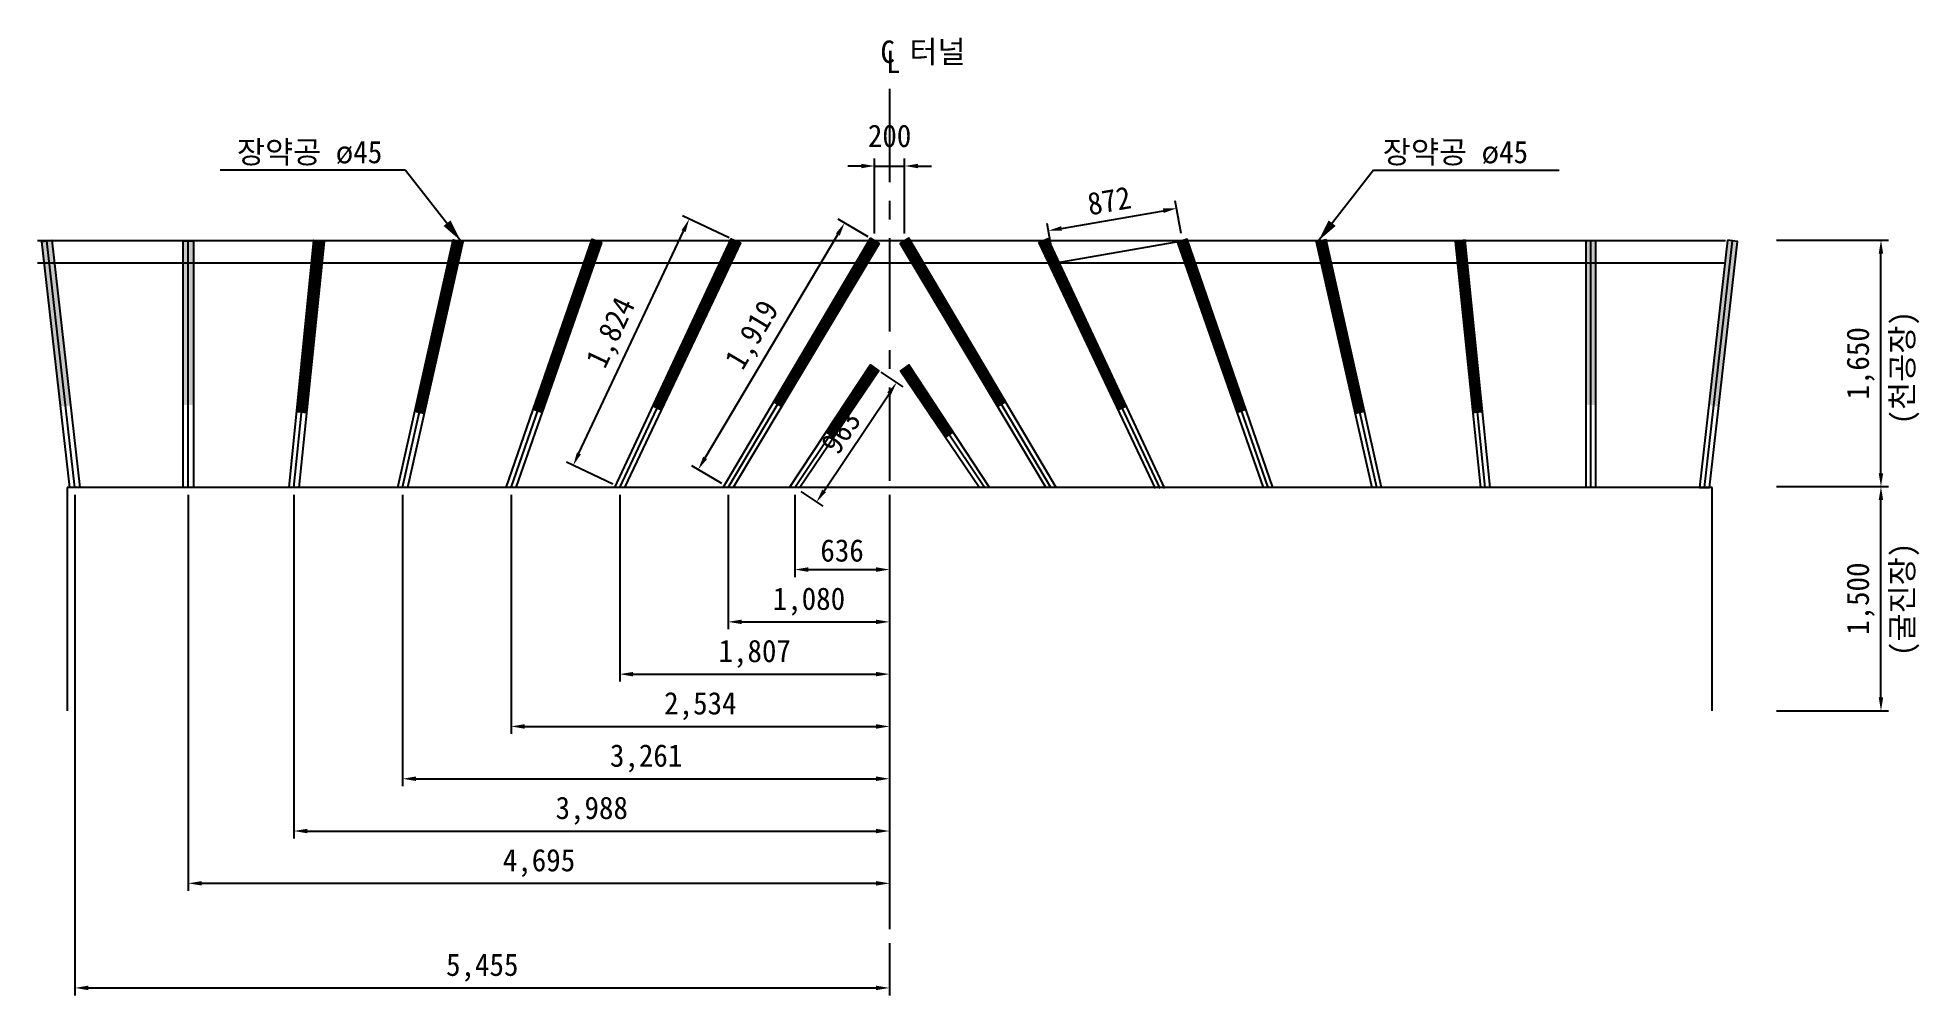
# Model space of a CAD drawing. Header units: millimetres. Extents: x -38550 to 41050, y -8927 to 31237.
# Drawn here: x -22852 to -10254, y -8927 to -2517 of the extents above; entities that cross this region are included whole.
import ezdxf

# ---------------------------------------------------------------- set-up
doc = ezdxf.new("R2010")
doc.units = ezdxf.units.MM
doc.header["$LTSCALE"] = 500
doc.header["$PDMODE"] = 1
doc.linetypes.add('A-CENTR01', pattern=[2, 1.25, -0.25, 0.25, -0.25])
for name, color, linetype in [('CS-BLST', 4, 'Continuous'), ('CS-BLST-PATT', 1, 'Continuous'), ('CS-BLST-TEX3', 3, 'Continuous'), ('CS-CNTL', 1, 'A-CENTR01'), ('CS-DIML', 1, 'Continuous'), ('CS-DIMS', 1, 'Continuous'), ('CS-EXCV', 3, 'E-DIGLN01'), ('CS-LEAT', 3, 'Continuous'), ('CS-MISC', 2, 'Continuous'), ('CS-TEXT', 3, 'Continuous')]:
    doc.layers.add(name, color=color, linetype=linetype)
doc.styles.add('굴림체', font='')
doc.styles.get('굴림체').set_extended_font_data('GulimChe')
doc.linetypes.add('E-DIGLN01', pattern='A,0.9,-0.2,[19,kscals.shx,S=0.1,R=180,X=0,Y=0],0.9', length=2)
doc.dimstyles.new('DIM01-50', dxfattribs={"dimscale": 50, "dimtxt": 3, "dimasz": 1.8, "dimexe": 1, "dimexo": 1, "dimgap": 1, "dimtad": 1, "dimdec": 0, "dimzin": 9, "dimdsep": 46, "dimlunit": 6, "dimtxsty": '굴림체', "dimcen": 2.5, "dimclrt": 3, "dimadec": 4, "dimazin": 0, "dimtfac": 1, "dimtdec": 0, "dimtmove": 2, "dimatfit": 3, "dimfxl": 1, "dimtolj": 1, "dimtzin": 0, "dimarcsym": 0})

msp = doc.modelspace()

# ---------------------------------------------------------------- texts
at = {"layer": 'CS-BLST-TEX3', "char_height": 150, "width": 10.273, "attachment_point": 5, "rotation": 90, "style": '굴림체'}
for s, insert in [('\\A1;(천공장)', (-10348.9, -4726.2)), ('\\A1;(굴진장)', (-10348.9, -6276.8))]:
    msp.add_mtext(s, dxfattribs=dict(at, insert=insert))
at = {"layer": 'CS-LEAT', "style": '굴림체'}
for p in [(-21517.3, -3357.6), (-13846.5, -3357.6)]:
    msp.add_text('장약공 ø45', height=150, dxfattribs=at).set_placement(p)
at = {"layer": 'CS-TEXT', "style": '굴림체'}
for s, p in [('C 터널', (-17209.2, -2686.1)), ('L', (-17171.8, -2753.6))]:
    msp.add_text(s, height=150, dxfattribs=at).set_placement(p)

# ---------------------------------------------------------------- blocks, each defined once
blk = doc.blocks.new('*D66')
at = {"layer": 'CS-DIMS', "color": 0, "lineweight": -2, "transparency": 16777216}
for p, q in [((-11211, -3872), (-10461, -3872)), ((-10511, -5432), (-10511, -3962)), ((-11211, -5522), (-10461, -5522))]:
    blk.add_line(p, q, dxfattribs=at)
at = {"layer": 'CS-DIMS', "color": 0, "transparency": 16777216}
for points in [[(-10526, -3962), (-10496, -3962), (-10511, -3872)], [(-10526, -5432), (-10496, -5432), (-10511, -5522)]]:
    blk.add_solid(points, dxfattribs=at)
at = {"layer": 'Defpoints', "color": 0, "transparency": 16777216}
for p in [(-11261, -3872), (-10511, -3872), (-11261, -5522)]:
    blk.add_point(p, dxfattribs=at)
at = {"layer": 'CS-DIMS', "color": 3, "transparency": 16777216, "insert": (-10647, -4697), "char_height": 150, "attachment_point": 5, "rotation": 90, "style": '굴림체'}
blk.add_mtext('\\A1;1,650', dxfattribs=at)
blk = doc.blocks.new('*D67')
at = {"layer": 'CS-DIMS', "color": 0, "lineweight": -2, "transparency": 16777216}
for p, q in [((-17783, -5577), (-17783, -6127)), ((-17148, -5577), (-17148, -6127)), ((-17693, -6077), (-17238, -6077))]:
    blk.add_line(p, q, dxfattribs=at)
at = {"layer": 'CS-DIMS', "color": 0, "transparency": 16777216}
for points in [[(-17693, -6062), (-17693, -6092), (-17783, -6077)], [(-17238, -6062), (-17238, -6092), (-17148, -6077)]]:
    blk.add_solid(points, dxfattribs=at)
at = {"layer": 'Defpoints', "color": 0, "transparency": 16777216}
for p in [(-17783, -5527), (-17148, -5527), (-17148, -6077)]:
    blk.add_point(p, dxfattribs=at)
at = {"layer": 'CS-DIMS', "color": 3, "transparency": 16777216, "insert": (-17466, -5950), "char_height": 150, "attachment_point": 5, "style": '굴림체'}
blk.add_mtext('\\A1;636', dxfattribs=at)
blk = doc.blocks.new('*D68')
at = {"layer": 'CS-DIMS', "color": 0, "lineweight": -2, "transparency": 16777216}
for p, q in [((-18228, -5577), (-18228, -6477)), ((-17148, -6127), (-17148, -6477)), ((-18138, -6427), (-17238, -6427))]:
    blk.add_line(p, q, dxfattribs=at)
at = {"layer": 'CS-DIMS', "color": 0, "transparency": 16777216}
for points in [[(-18138, -6412), (-18138, -6442), (-18228, -6427)], [(-17238, -6412), (-17238, -6442), (-17148, -6427)]]:
    blk.add_solid(points, dxfattribs=at)
at = {"layer": 'Defpoints', "color": 0, "transparency": 16777216}
for p in [(-18228, -5527), (-17148, -6077), (-17148, -6427)]:
    blk.add_point(p, dxfattribs=at)
at = {"layer": 'CS-DIMS', "color": 3, "transparency": 16777216, "insert": (-17688, -6291), "char_height": 150, "attachment_point": 5, "style": '굴림체'}
blk.add_mtext('\\A1;1,080', dxfattribs=at)
blk = doc.blocks.new('*D69')
at = {"layer": 'CS-DIMS', "color": 0, "lineweight": -2, "transparency": 16777216}
for p, q in [((-18955, -5577), (-18955, -6827)), ((-17148, -6477), (-17148, -6827)), ((-18865, -6777), (-17238, -6777))]:
    blk.add_line(p, q, dxfattribs=at)
at = {"layer": 'CS-DIMS', "color": 0, "transparency": 16777216}
for points in [[(-18865, -6762), (-18865, -6792), (-18955, -6777)], [(-17238, -6762), (-17238, -6792), (-17148, -6777)]]:
    blk.add_solid(points, dxfattribs=at)
at = {"layer": 'Defpoints', "color": 0, "transparency": 16777216}
for p in [(-18955, -5527), (-17148, -6427), (-17148, -6777)]:
    blk.add_point(p, dxfattribs=at)
at = {"layer": 'CS-DIMS', "color": 3, "transparency": 16777216, "insert": (-18051, -6641), "char_height": 150, "attachment_point": 5, "style": '굴림체'}
blk.add_mtext('\\A1;1,807', dxfattribs=at)
blk = doc.blocks.new('*D70')
at = {"layer": 'CS-DIMS', "color": 0, "lineweight": -2, "transparency": 16777216}
for p, q in [((-19682, -5577), (-19682, -7177)), ((-17148, -6827), (-17148, -7177)), ((-19592, -7127), (-17238, -7127))]:
    blk.add_line(p, q, dxfattribs=at)
at = {"layer": 'CS-DIMS', "color": 0, "transparency": 16777216}
for points in [[(-19592, -7112), (-19592, -7142), (-19682, -7127)], [(-17238, -7112), (-17238, -7142), (-17148, -7127)]]:
    blk.add_solid(points, dxfattribs=at)
at = {"layer": 'Defpoints', "color": 0, "transparency": 16777216}
for p in [(-19682, -5527), (-17148, -6777), (-17148, -7127)]:
    blk.add_point(p, dxfattribs=at)
at = {"layer": 'CS-DIMS', "color": 3, "transparency": 16777216, "insert": (-18415, -6991), "char_height": 150, "attachment_point": 5, "style": '굴림체'}
blk.add_mtext('\\A1;2,534', dxfattribs=at)
blk = doc.blocks.new('*D71')
at = {"layer": 'CS-DIMS', "color": 0, "lineweight": -2, "transparency": 16777216}
for p, q in [((-20409, -5577), (-20409, -7527)), ((-17148, -7177), (-17148, -7527)), ((-20319, -7477), (-17238, -7477))]:
    blk.add_line(p, q, dxfattribs=at)
at = {"layer": 'CS-DIMS', "color": 0, "transparency": 16777216}
for points in [[(-20319, -7462), (-20319, -7492), (-20409, -7477)], [(-17238, -7462), (-17238, -7492), (-17148, -7477)]]:
    blk.add_solid(points, dxfattribs=at)
at = {"layer": 'Defpoints', "color": 0, "transparency": 16777216}
for p in [(-20409, -5527), (-17148, -7127), (-17148, -7477)]:
    blk.add_point(p, dxfattribs=at)
at = {"layer": 'CS-DIMS', "color": 3, "transparency": 16777216, "insert": (-18778, -7341), "char_height": 150, "attachment_point": 5, "style": '굴림체'}
blk.add_mtext('\\A1;3,261', dxfattribs=at)
blk = doc.blocks.new('*D72')
at = {"layer": 'CS-DIMS', "color": 0, "lineweight": -2, "transparency": 16777216}
for p, q in [((-21136, -5577), (-21136, -7877)), ((-17148, -7527), (-17148, -7877)), ((-21046, -7827), (-17238, -7827))]:
    blk.add_line(p, q, dxfattribs=at)
at = {"layer": 'CS-DIMS', "color": 0, "transparency": 16777216}
for points in [[(-21046, -7812), (-21046, -7842), (-21136, -7827)], [(-17238, -7812), (-17238, -7842), (-17148, -7827)]]:
    blk.add_solid(points, dxfattribs=at)
at = {"layer": 'Defpoints', "color": 0, "transparency": 16777216}
for p in [(-21136, -5527), (-17148, -7477), (-17148, -7827)]:
    blk.add_point(p, dxfattribs=at)
at = {"layer": 'CS-DIMS', "color": 3, "transparency": 16777216, "insert": (-19142, -7691), "char_height": 150, "attachment_point": 5, "style": '굴림체'}
blk.add_mtext('\\A1;3,988', dxfattribs=at)
blk = doc.blocks.new('*D73')
at = {"layer": 'CS-DIMS', "color": 0, "lineweight": -2, "transparency": 16777216}
for p, q in [((-21843, -5577), (-21843, -8227)), ((-17148, -7877), (-17148, -8227)), ((-21753, -8177), (-17238, -8177))]:
    blk.add_line(p, q, dxfattribs=at)
at = {"layer": 'CS-DIMS', "color": 0, "transparency": 16777216}
for points in [[(-21753, -8162), (-21753, -8192), (-21843, -8177)], [(-17238, -8162), (-17238, -8192), (-17148, -8177)]]:
    blk.add_solid(points, dxfattribs=at)
at = {"layer": 'Defpoints', "color": 0, "transparency": 16777216}
for p in [(-21843, -5527), (-17148, -7827), (-17148, -8177)]:
    blk.add_point(p, dxfattribs=at)
at = {"layer": 'CS-DIMS', "color": 3, "transparency": 16777216, "insert": (-19495, -8041), "char_height": 150, "attachment_point": 5, "style": '굴림체'}
blk.add_mtext('\\A1;4,695', dxfattribs=at)
blk = doc.blocks.new('*D74')
at = {"layer": 'CS-DIMS', "color": 0, "lineweight": -2, "transparency": 16777216}
for p, q in [((-22603, -5577), (-22603, -8927)), ((-17148, -8577), (-17148, -8927)), ((-22513, -8877), (-17238, -8877))]:
    blk.add_line(p, q, dxfattribs=at)
at = {"layer": 'CS-DIMS', "color": 0, "transparency": 16777216}
for points in [[(-22513, -8862), (-22513, -8892), (-22603, -8877)], [(-17238, -8862), (-17238, -8892), (-17148, -8877)]]:
    blk.add_solid(points, dxfattribs=at)
at = {"layer": 'Defpoints', "color": 0, "transparency": 16777216}
for p in [(-22603, -5527), (-17148, -8527), (-17148, -8877)]:
    blk.add_point(p, dxfattribs=at)
at = {"layer": 'CS-DIMS', "color": 3, "transparency": 16777216, "insert": (-19875, -8741), "char_height": 150, "attachment_point": 5, "style": '굴림체'}
blk.add_mtext('\\A1;5,455', dxfattribs=at)
blk = doc.blocks.new('*D75')
at = {"layer": 'CS-DIMS', "color": 0, "lineweight": -2, "transparency": 16777216}
for p, q in [((-11211, -5522), (-10461, -5522)), ((-10511, -6932), (-10511, -5612)), ((-11211, -7022), (-10461, -7022))]:
    blk.add_line(p, q, dxfattribs=at)
at = {"layer": 'CS-DIMS', "color": 0, "transparency": 16777216}
for points in [[(-10526, -5612), (-10496, -5612), (-10511, -5522)], [(-10526, -6932), (-10496, -6932), (-10511, -7022)]]:
    blk.add_solid(points, dxfattribs=at)
at = {"layer": 'Defpoints', "color": 0, "transparency": 16777216}
for p in [(-11261, -5522), (-10511, -5522), (-11261, -7022)]:
    blk.add_point(p, dxfattribs=at)
at = {"layer": 'CS-DIMS', "color": 3, "transparency": 16777216, "insert": (-10647, -6272), "char_height": 150, "attachment_point": 5, "rotation": 90, "style": '굴림체'}
blk.add_mtext('\\A1;1,500', dxfattribs=at)
blk = doc.blocks.new('*D76')
at = {"layer": 'CS-DIMS', "color": 0, "lineweight": -2, "transparency": 16777216}
for p, q in [((-17338, -3376), (-17428, -3376)), ((-17248, -3827), (-17248, -3326)), ((-17248, -3376), (-17048, -3376)), ((-17048, -3827), (-17048, -3326)), ((-16958, -3376), (-16868, -3376))]:
    blk.add_line(p, q, dxfattribs=at)
at = {"layer": 'CS-DIMS', "color": 0, "transparency": 16777216}
for points in [[(-17338, -3361), (-17338, -3391), (-17248, -3376)], [(-16958, -3361), (-16958, -3391), (-17048, -3376)]]:
    blk.add_solid(points, dxfattribs=at)
at = {"layer": 'Defpoints', "color": 0, "transparency": 16777216}
for p in [(-17048, -3376), (-17248, -3877), (-17048, -3877)]:
    blk.add_point(p, dxfattribs=at)
at = {"layer": 'CS-DIMS', "color": 3, "transparency": 16777216, "insert": (-17148, -3175), "char_height": 150, "attachment_point": 5, "style": '굴림체'}
blk.add_mtext('\\A1;200', dxfattribs=at)
blk = doc.blocks.new('*D77')
at = {"layer": 'CS-MISC', "color": 0, "lineweight": -2, "transparency": 16777216}
for p, q in [((-17206, -4755), (-17059, -4853)), ((-17587, -5550), (-17151, -4900)), ((-17742, -5555), (-17595, -5653))]:
    blk.add_line(p, q, dxfattribs=at)
at = {"layer": 'CS-MISC', "color": 0, "transparency": 16777216}
for points in [[(-17164, -4892), (-17139, -4908), (-17101, -4825)], [(-17599, -5542), (-17574, -5559), (-17637, -5625)]]:
    blk.add_solid(points, dxfattribs=at)
at = {"layer": 'Defpoints', "color": 0, "transparency": 16777216}
for p in [(-17248, -4727), (-17101, -4825), (-17783, -5527)]:
    blk.add_point(p, dxfattribs=at)
at = {"layer": 'CS-MISC', "color": 3, "transparency": 16777216, "insert": (-17474, -5155), "char_height": 150, "attachment_point": 5, "rotation": 56.1995, "style": '굴림체'}
blk.add_mtext('\\A1;963', dxfattribs=at)
blk = doc.blocks.new('*D78')
at = {"layer": 'CS-MISC', "color": 0, "lineweight": -2, "transparency": 16777216}
for p, q in [((-17291, -3851), (-17492, -3732)), ((-18383, -5330), (-17495, -3835)), ((-18271, -5501), (-18472, -5382))]:
    blk.add_line(p, q, dxfattribs=at)
at = {"layer": 'CS-MISC', "color": 0, "transparency": 16777216}
for points in [[(-17508, -3827), (-17482, -3842), (-17449, -3757)], [(-18396, -5322), (-18370, -5338), (-18429, -5407)]]:
    blk.add_solid(points, dxfattribs=at)
at = {"layer": 'Defpoints', "color": 0, "transparency": 16777216}
for p in [(-17449, -3757), (-17248, -3877), (-18228, -5527)]:
    blk.add_point(p, dxfattribs=at)
at = {"layer": 'CS-MISC', "color": 3, "transparency": 16777216, "insert": (-18056, -4513), "char_height": 150, "attachment_point": 5, "rotation": 59.2912, "style": '굴림체'}
blk.add_mtext('\\A1;1,919', dxfattribs=at)
blk = doc.blocks.new('*D79')
at = {"layer": 'CS-MISC', "color": 0, "lineweight": -2, "transparency": 16777216}
for p, q in [((-18223, -3856), (-18534, -3709)), ((-19228, -5299), (-18527, -3812)), ((-19000, -5506), (-19311, -5359))]:
    blk.add_line(p, q, dxfattribs=at)
at = {"layer": 'CS-MISC', "color": 0, "transparency": 16777216}
for points in [[(-18541, -3806), (-18514, -3818), (-18489, -3730)], [(-19241, -5293), (-19214, -5305), (-19266, -5380)]]:
    blk.add_solid(points, dxfattribs=at)
at = {"layer": 'Defpoints', "color": 0, "transparency": 16777216}
for p in [(-18489, -3730), (-18178, -3877), (-18955, -5527)]:
    blk.add_point(p, dxfattribs=at)
at = {"layer": 'CS-MISC', "color": 3, "transparency": 16777216, "insert": (-19001, -4497), "char_height": 150, "attachment_point": 5, "rotation": 64.7797, "style": '굴림체'}
blk.add_mtext('\\A1;1,824', dxfattribs=at)
blk = doc.blocks.new('*D80')
at = {"layer": 'CS-MISC', "color": 0, "lineweight": -2, "transparency": 16777216}
for p, q in [((-15197, -3828), (-15235, -3610)), ((-16056, -3978), (-16094, -3760)), ((-15996, -3794), (-15315, -3675))]:
    blk.add_line(p, q, dxfattribs=at)
at = {"layer": 'CS-MISC', "color": 0, "transparency": 16777216}
for points in [[(-15999, -3779), (-15994, -3809), (-16085, -3809)], [(-15318, -3660), (-15312, -3690), (-15226, -3659)]]:
    blk.add_solid(points, dxfattribs=at)
at = {"layer": 'Defpoints', "color": 0, "transparency": 16777216}
for p in [(-15226, -3659), (-15188, -3877), (-16047, -4027)]:
    blk.add_point(p, dxfattribs=at)
at = {"layer": 'CS-MISC', "color": 3, "transparency": 16777216, "insert": (-15678, -3609), "char_height": 150, "attachment_point": 5, "rotation": 9.9068, "style": '굴림체'}
blk.add_mtext('\\A1;872', dxfattribs=at)

# ---------------------------------------------------------------- dimensions: what is measured, and where the dimension line sits
at = {"layer": 'CS-DIMS'}
dim = msp.add_linear_dim(base=(-17047.8, -3376.5), p1=(-17247.9, -3876.9), p2=(-17047.8, -3876.8), text='200', dimstyle='DIM01-50', dxfattribs=at)
dim.commit()
dim.dimension.update_dxf_attribs({"geometry": '*D76', "text_midpoint": (-17147.9, -3174.8)})
for base, p1, p2, picture, middle in [((-10510.8, -3871.7), (-11260.8, -5521.7), (-11260.8, -3871.7), '*D66', (-10646.9, -4696.7)), ((-10510.8, -5521.7), (-11260.8, -7021.8), (-11260.8, -5521.7), '*D75', (-10646.9, -6271.8))]:
    dim = msp.add_linear_dim(base=base, p1=p1, p2=p2, angle=90, dimstyle='DIM01-50', dxfattribs=at)
    dim.commit()
    dim.dimension.update_dxf_attribs({"geometry": picture, "text_midpoint": middle})
for base, p1, p2, picture, middle in [((-17147.8, -8876.8), (-22602.9, -5526.8), (-17147.8, -8526.8), '*D74', (-19875.4, -8740.6)), ((-17147.8, -8176.8), (-21842.8, -5526.8), (-17147.8, -7826.8), '*D73', (-19495.3, -8040.6)), ((-17147.8, -7826.8), (-21135.6, -5526.8), (-17147.8, -7476.8), '*D72', (-19141.7, -7690.7)), ((-17147.8, -7476.8), (-20408.7, -5526.8), (-17147.8, -7126.8), '*D71', (-18778.3, -7340.6)), ((-17147.8, -7126.8), (-19681.9, -5526.8), (-17147.8, -6776.8), '*D70', (-18414.8, -6990.6)), ((-17147.8, -6776.8), (-18955, -5526.8), (-17147.8, -6426.8), '*D69', (-18051.4, -6640.6)), ((-17147.8, -6426.8), (-18228.1, -5526.8), (-17147.8, -6076.8), '*D68', (-17688, -6290.6)), ((-17147.8, -6076.8), (-17783.4, -5526.8), (-17147.8, -5526.8), '*D67', (-17465.6, -5950.1))]:
    dim = msp.add_linear_dim(base=base, p1=p1, p2=p2, dimstyle='DIM01-50', dxfattribs=at)
    dim.commit()
    dim.dimension.update_dxf_attribs({"geometry": picture, "text_midpoint": middle})
at = {"layer": 'CS-MISC'}
for p1, p2, distance, picture, middle in [((-16047.2, -4026.8), (-15188.3, -3876.8), 220.7, '*D80', (-15677.5, -3609.4)), ((-18955, -5526.8), (-18177.9, -3876.9), 343.7, '*D79', (-19000.6, -4497.4)), ((-18228.1, -5526.8), (-17248.1, -3876.8), 233.8, '*D78', (-18056.2, -4512.9)), ((-17783.4, -5526.8), (-17247.8, -4726.8), -176.7, '*D77', (-17474.1, -5154.6))]:
    dim = msp.add_aligned_dim(p1=p1, p2=p2, distance=distance, dimstyle='DIM01-50', dxfattribs=at)
    dim.commit()
    dim.dimension.update_dxf_attribs({"geometry": picture, "text_midpoint": middle})

# ---------------------------------------------------------------- linework, layer by layer
at = {"layer": 'CS-BLST'}
for p, q in [((-22602.9, -5526.8), (-22790.9, -3876.8)), ((-21842.8, -5526.8), (-21842.8, -3876.8)), ((-21135.6, -5526.8), (-20967.9, -3876.8)), ((-20408.7, -5526.8), (-20037.9, -3876.9)), ((-19681.9, -5526.8), (-19107.9, -3876.9)), ((-18955, -5526.8), (-18177.9, -3876.9)), ((-18228.1, -5526.8), (-17247.8, -3876.8)), ((-16067.5, -5526.8), (-17047.8, -3876.8)), ((-15337.4, -5533.7), (-16117.8, -3876.9)), ((-14613.8, -5526.8), (-15187.8, -3876.9)), ((-13887, -5526.8), (-14257.8, -3876.9)), ((-13160.1, -5526.8), (-13327.8, -3876.8)), ((-12452.9, -5526.8), (-12452.9, -3876.8)), ((-11692.8, -5526.8), (-11504.8, -3876.8)), ((-17783.4, -5526.8), (-17247.8, -4726.8)), ((-16512.3, -5526.8), (-17047.8, -4726.8))]:
    msp.add_line(p, q, dxfattribs=at)
for points in [[(-22757.3, -3873), (-22568.9, -5526.8), (-22636.8, -5526.8), (-22824.4, -3880.6)], [(-11538.3, -3873), (-11726.8, -5526.8), (-11658.8, -5526.8), (-11471.3, -3880.6)]]:
    msp.add_lwpolyline(points, close=True, dxfattribs=at)
for points in [[(-21876.5, -5526.8), (-21876.5, -3876.8), (-21809, -3876.8), (-21809, -5526.8)], [(-21167.8, -5526.8), (-21001.5, -3873.3), (-20934.3, -3880.2), (-21103.3, -5526.8)], [(-20441, -5526.8), (-20070.8, -3869.5), (-20004.6, -3883.9), (-20376.5, -5526.8)], [(-19714.4, -5526.8), (-19139.9, -3865.5), (-19076, -3887.8), (-19649.3, -5526.8)], [(-18988.1, -5526.8), (-18208.5, -3862.7), (-18146.7, -3890.9), (-18921.9, -5526.8)], [(-18261.9, -5526.8), (-17276.2, -3860), (-17217.9, -3894.9), (-18194.4, -5526.8)], [(-16033.8, -5526.8), (-17019.4, -3860), (-17077.8, -3894.9), (-16101.3, -5526.8)], [(-15304.2, -5534), (-16087.1, -3862.7), (-16148.9, -3890.9), (-15370.6, -5533.4)], [(-14581.3, -5526.8), (-15155.8, -3865.5), (-15219.7, -3887.8), (-14646.4, -5526.8)], [(-13854.7, -5526.8), (-14224.9, -3869.5), (-14291.1, -3883.9), (-13919.2, -5526.8)], [(-13127.8, -5526.8), (-13294.2, -3873.3), (-13361.3, -3880.2), (-13192.3, -5526.8)], [(-12419.2, -5526.8), (-12419.2, -3876.8), (-12486.7, -3876.8), (-12486.7, -5526.8)], [(-17817.7, -5526.8), (-17276.1, -4706.9), (-17219.9, -4746.2), (-17749.1, -5526.8)], [(-16478, -5526.8), (-17019.6, -4706.9), (-17075.7, -4746.2), (-16546.5, -5526.8)]]:
    msp.add_lwpolyline(points, dxfattribs=at)
at = {"layer": 'CS-BLST-PATT', "const_width": 67.5}
for points in [[(-20967.9, -3876.8), (-21085, -5028.8)], [(-20037.9, -3876.9), (-20297.2, -5030.6)], [(-19107.9, -3876.9), (-19505.7, -5020.5)], [(-18177.9, -3876.9), (-18707.4, -5001.1)], [(-17247.8, -3876.8), (-17900.4, -4975.2)], [(-17047.8, -3876.8), (-16395.3, -4975.2)], [(-16117.8, -3876.9), (-15588.3, -5001.1)], [(-15187.8, -3876.9), (-14789.9, -5020.5)], [(-14257.8, -3876.9), (-13998.5, -5030.6)], [(-13327.8, -3876.8), (-13210.7, -5028.8)], [(-17247.8, -4726.8), (-17550.7, -5179.2)], [(-17047.8, -4726.8), (-16745, -5179.2)]]:
    msp.add_lwpolyline(points, dxfattribs=at)
at = {"layer": 'CS-BLST-PATT'}
for points in [[(-22824.4, -3880.6), (-22757.3, -3873), (-22698.4, -4986.4), (-22631.3, -4978.7)], [(-21876.5, -3876.8), (-21809, -3876.8), (-21876.5, -4975.2), (-21809, -4975.2)], [(-12419.2, -3876.8), (-12486.7, -3876.8), (-12419.2, -4975.2), (-12486.7, -4975.2)], [(-11471.3, -3880.6), (-11538.3, -3873), (-11597.3, -4986.4), (-11664.3, -4978.7)]]:
    msp.add_solid(points, dxfattribs=at)
at = {"layer": 'CS-CNTL'}
msp.add_line((-17147.8, -2858.7), (-17147.8, -8876.8), dxfattribs=at)
at = {"layer": 'CS-DIML'}
for p, q in [((-20387.8, -3403.1), (-21630.1, -3403.1)), ((-20387.8, -3403.1), (-20018.4, -3876.9)), ((-13907.9, -3403.1), (-14277.3, -3876.9)), ((-13907.9, -3403.1), (-12665.6, -3403.1))]:
    msp.add_line(p, q, dxfattribs=at)
for points in [[(-20018.4, -3876.9), (-20134.3, -3777.1), (-20086.9, -3740.2)], [(-14277.3, -3876.9), (-14161.4, -3777.1), (-14208.7, -3740.2)]]:
    msp.add_solid(points, dxfattribs=at)
at = {"layer": 'CS-EXCV'}
for p, q in [((-11551, -3876.8), (-22851.6, -3876.8)), ((-11551, -4026.8), (-22851.6, -4026.8)), ((-11641.2, -5526.8), (-22654.5, -5526.8)), ((-22654.5, -5526.8), (-22654.5, -7021.8)), ((-11641.2, -7021.8), (-11641.2, -5526.8))]:
    msp.add_line(p, q, dxfattribs=at)
at = {"layer": 'CS-MISC'}
msp.add_line((-16047.2, -4026.8), (-15188.3, -3876.8), dxfattribs=at)

msp.set_redraw_order([(e.dxf.handle, doc.entitydb.next_handle()) for e in msp.query("TEXT MTEXT ATTDEF DIMENSION ARC_DIMENSION")])  # texts and dimensions are drawn at this point

doc.saveas('drawing.dxf')
